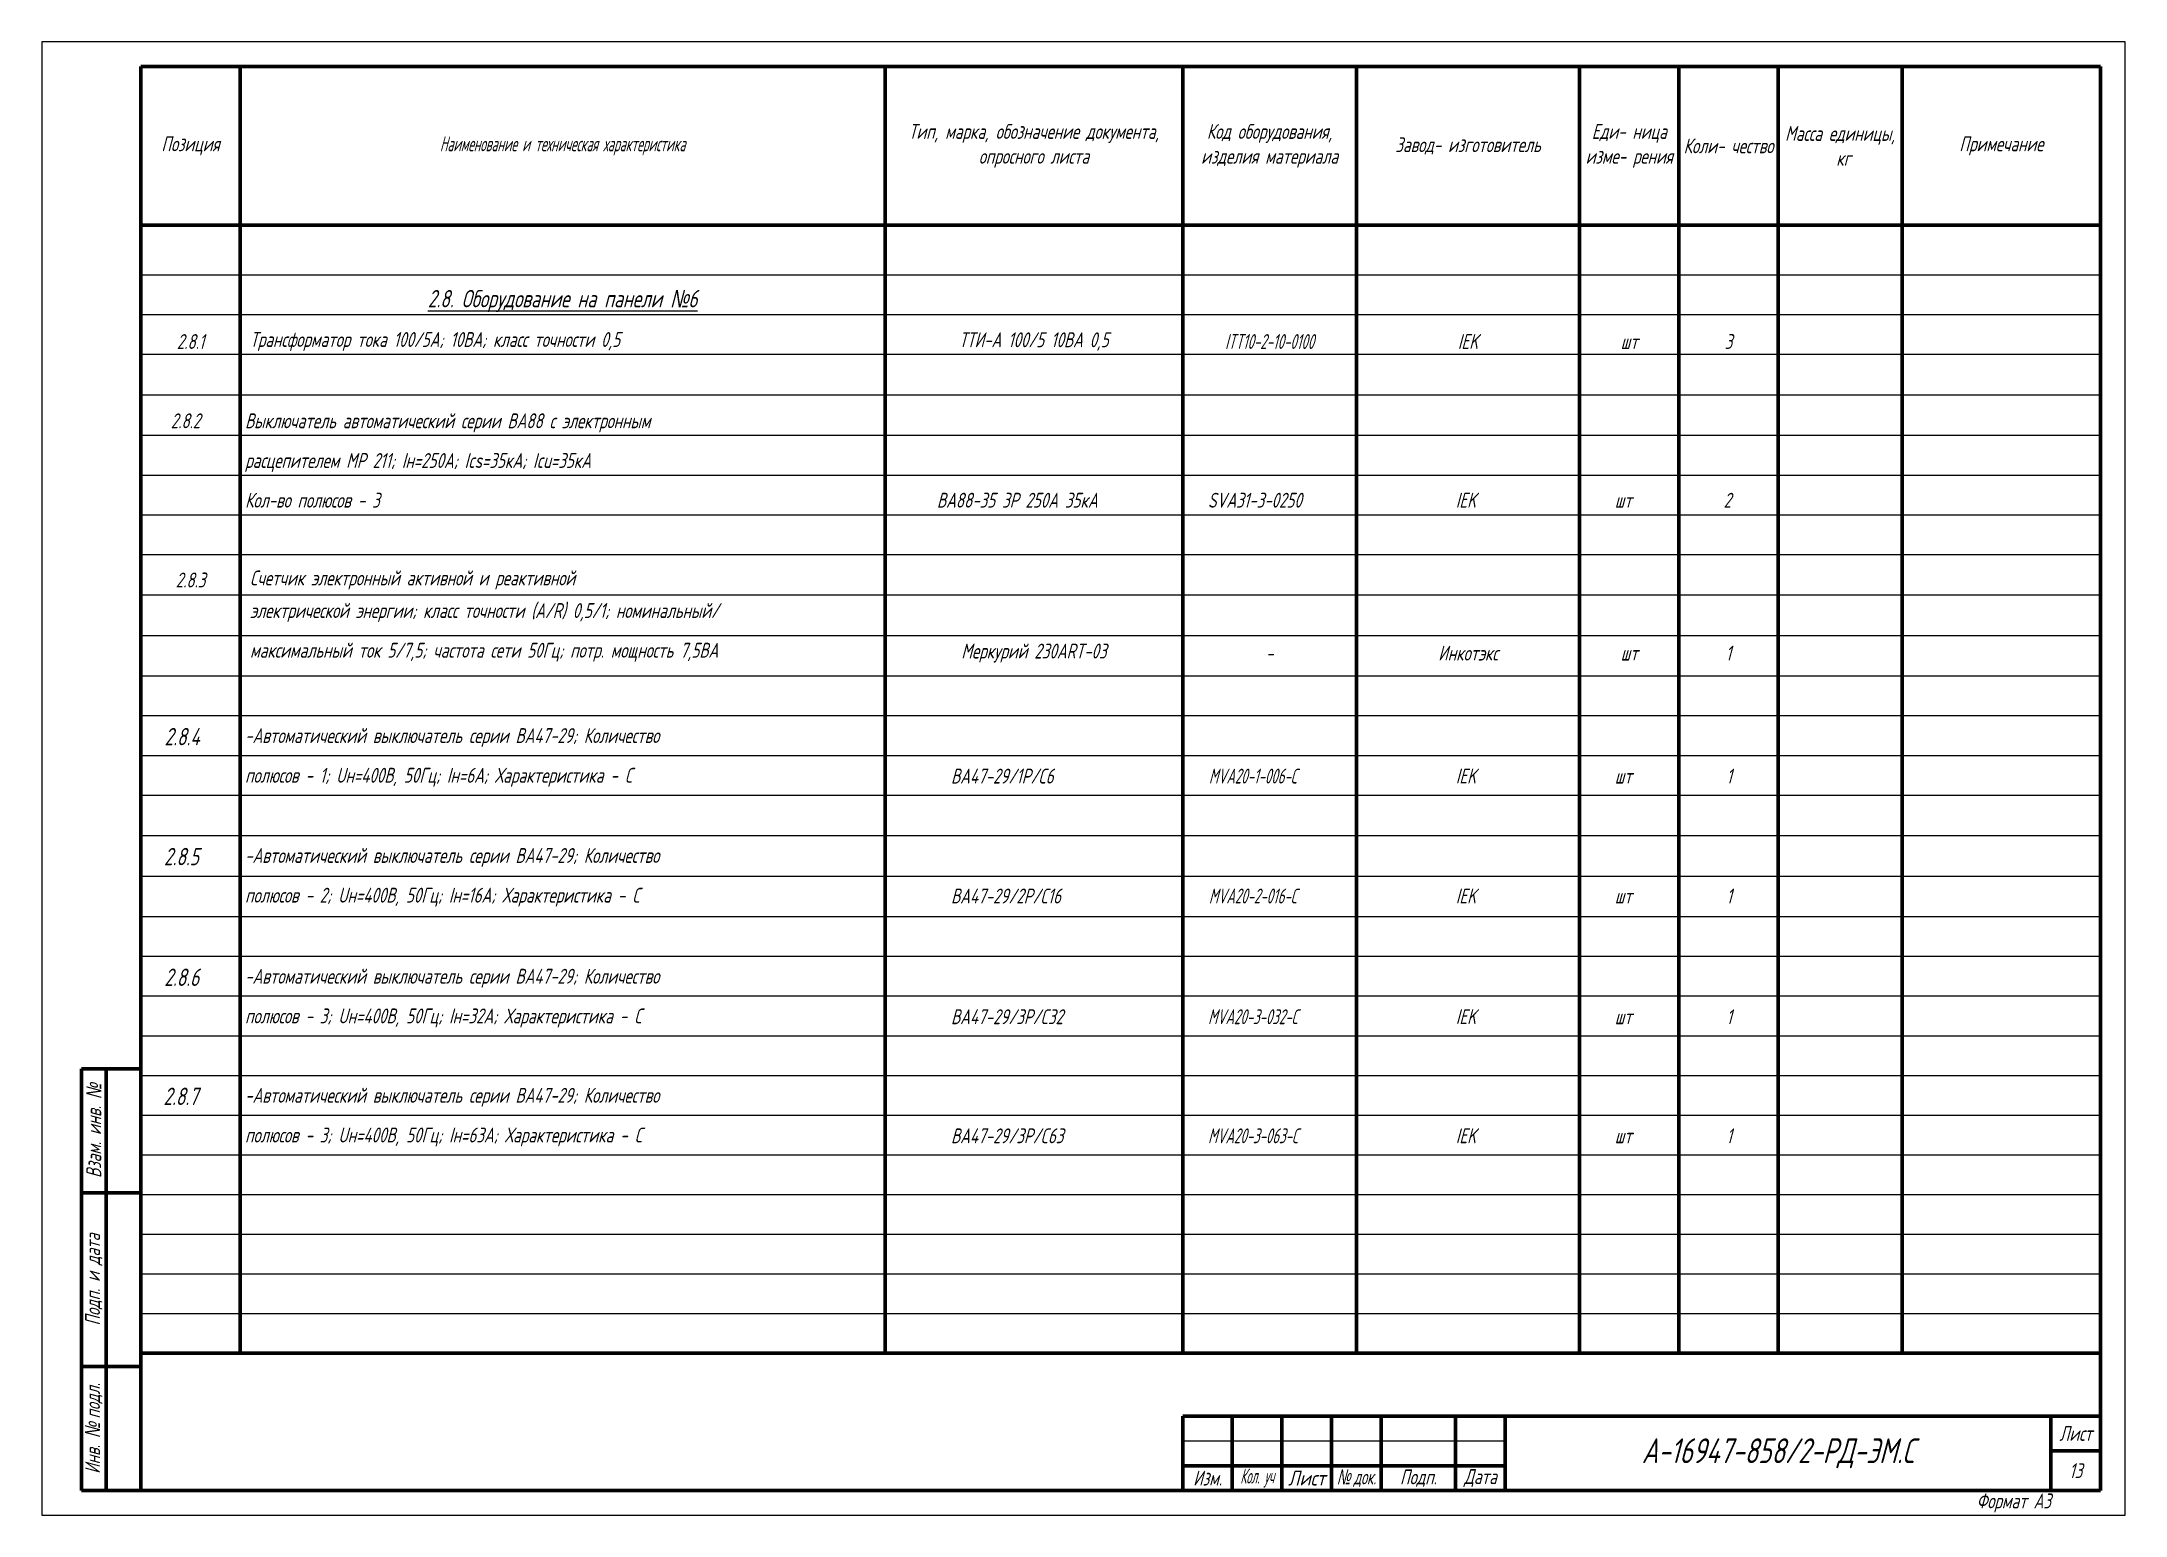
# Model space of a CAD drawing. Header units: millimetres. Extents: x -10490 to 5162, y -5053 to 76.
# Drawn here: x 2221.9 to 2641.9, y -814.1 to -517.1 of the extents above; entities that cross this region are included whole.
import ezdxf

# ---------------------------------------------------------------- set-up
doc = ezdxf.new("R2010")
doc.units = ezdxf.units.MM
for name, color, linetype, lineweight in [('Рамка толстая', 7, 'Continuous', 60), ('Рамка тонкая', 5, 'Continuous', 25), ('Спецификация', 9, 'Continuous', 25), ('Текст', 2, 'Continuous', 25), ('Штампы', 252, 'Continuous', 25)]:
    doc.layers.add(name, color=color, linetype=linetype, lineweight=lineweight)
doc.styles.add('SIMPLEX', font='simplex.shx', dxfattribs={"width": 0.7, "oblique": 15})

msp = doc.modelspace()

# ---------------------------------------------------------------- texts
at = {"layer": 'Спецификация', "color": 2, "style": 'SIMPLEX'}
for s, insert, char_height, width, attachment_point in [('{\\C2;Позиция}', (2251.89606, -538.14684), 3, 20, 5), ('{\\Fgost|c204;\\Q15;\\C2;Наименование и техническая характеристика}', (2326.89606, -538.14684), 3, 130, 5), ('{\\C2;Тип, марка, обозначение документа, опросного листа}', (2421.89606, -538.14684), 3, 60, 5), ('{\\C2;Код оборудования, изделия материала}', (2469.39606, -538.14684), 3, 35, 5), ('{\\C2;Завод- изготовитель}', (2509.39606, -538.14684), 3, 45, 5), ('{\\C2;Еди- ница изме- рения}', (2541.89606, -538.14684), 3, 20, 5), ('{\\C2;Коли- чество}', (2561.89606, -538.14684), 3, 20, 5), ('{\\C2;Масса единицы,  кг}', (2584.39606, -538.14684), 3, 25, 5), ('{\\C2;Примечание}', (2616.89606, -538.14684), 3, 40, 5), ('{\\L2.8. Оборудование на панели \\fArial|b0|i0|c204|p34;№\\Fsimplex|c204;6}', (2326.89606, -569.41303), 3.5, 126, 5), ('2.8.1', (2251.89606, -577.5797), 3, 20, 5), ('Трансформатор тока 100/5А; 10ВА; класс точности 0,5', (2263.89606, -577.5797), 3, 126, 4), ('ТТИ-А 100/5 10ВА 0,5', (2421.89606, -577.5797), 3, 60, 5), ('{\\W0.6;ITT10-2-10-0100}', (2469.39606, -577.5797), 3, 35, 5), ('IEK', (2509.39606, -577.5797), 3, 45, 5), ('шт', (2541.89606, -577.5797), 3, 20, 5), ('3', (2561.89606, -577.5797), 3, 20, 5), ('2.8.3', (2251.89606, -625.63695), 3, 20, 5), ('Счетчик электронный активной и реактивной ', (2263.89606, -625.63695), 3, 126, 4), ('электрической энергии; класс точности (A/R) 0,5/1; номинальный/ ', (2263.89606, -632.20408), 3, 126, 4), ('максимальный ток 5/7,5; частота сети 50Гц; потр. мощность 7,5ВА', (2263.89606, -640.20408), 3, 126, 4), ('Меркурий 230ART-03', (2421.89606, -640.37075), 3, 60, 5), ('-', (2469.39606, -640.37075), 3, 35, 5), ('Инкотэкс', (2509.39606, -640.37075), 3, 45, 5), ('шт', (2541.89606, -640.37075), 3, 20, 5), ('1', (2561.89606, -640.37075), 3, 20, 5)]:
    msp.add_mtext(s, dxfattribs=dict(at, insert=insert, char_height=char_height, width=width, attachment_point=attachment_point))
at = {"layer": 'Текст', "attachment_point": 1, "style": 'SIMPLEX'}
for s, width, insert, char_height in [('\\pi6.0246;2.8.2', 20, (2241.89606, -592.05762), 3), ('Выключатель автоматический серии ВА88 с электронным', 129, (2262.89606, -592.05762), 3), ('расцепителем МР 211; Iн=250А; Ics=35кА; Icu=35кА', 129, (2262.89606, -600.05762), 3), ('{\\W0.7;Кол-во полюсов - 3}', 129, (2262.89606, -608.05762), 3), ('\\pi10.45;ВА88-35 3Р 250А 35кА', 60, (2391.89606, -608.05762), 3), ('\\pi5.0821;SVA31-3-0250', 35, (2451.89606, -608.05762), 3), ('\\pi20.048;IEK', 45, (2486.89606, -608.05762), 3), ('\\pi7.0965;шт', 20, (2531.89606, -608.05762), 3), ('\\pi9.0246;2', 20, (2551.89606, -608.05762), 3), ('\\pi5.4478;2.8.4', 20, (2241.20958, -655.4581), 3.5), ('-Автоматический выключатель серии ВА47-29; Количество', 129, (2262.89606, -655.49571), 3), ('полюсов - 1; Uн=400В, 50Гц; Iн=6А; Характеристика - C', 129, (2262.89606, -663.49571), 3), ('\\pi13.293;ВА47-29/1Р/С6', 60, (2391.89606, -663.66237), 3), ('\\pi5.2795;{\\W0.6;MVA20-1-006-С}', 35, (2451.89606, -663.66237), 3), ('\\pi20.048;IEK', 45, (2486.89606, -663.66237), 3), ('\\pi7.0965;шт', 20, (2531.89606, -663.66237), 3), ('\\pi9.5981;1', 20, (2551.89606, -663.66237), 3), ('\\pi5.3311;2.8.5', 20, (2241.20958, -679.62476), 3.5), ('-Автоматический выключатель серии ВА47-29; Количество', 129, (2262.89606, -679.66237), 3), ('полюсов - 2; Uн=400В, 50Гц; Iн=16А; Характеристика - C', 129, (2262.89606, -687.66237), 3), ('\\pi13.293;ВА47-29/2Р/С16', 60, (2391.89606, -687.82904), 3), ('\\pi5.2795;{\\W0.6;MVA20-2-016-С}', 35, (2451.89606, -687.82904), 3), ('\\pi20.048;IEK', 45, (2486.89606, -687.82904), 3), ('\\pi7.0965;шт', 20, (2531.89606, -687.82904), 3), ('\\pi9.5981;1', 20, (2551.89606, -687.82904), 3), ('\\pi5.3981;2.8.6', 20, (2241.20958, -703.9581), 3.5), ('-Автоматический выключатель серии ВА47-29; Количество', 129, (2262.89606, -703.99571), 3), ('полюсов - 3; Uн=400В, 50Гц; Iн=32А; Характеристика - C', 129, (2262.89606, -711.99571), 3), ('\\pi13.293;ВА47-29/3Р/С32', 60, (2391.89606, -712.16237), 3), ('\\pi5.1081;{\\W0.6;MVA20-3-032-С}', 35, (2451.89606, -712.16237), 3), ('\\pi20.048;IEK', 45, (2486.89606, -712.16237), 3), ('\\pi7.0965;шт', 20, (2531.89606, -712.16237), 3), ('\\pi9.5981;1', 20, (2551.89606, -712.16237), 3), ('\\pi5.2144;2.8.7', 20, (2241.20958, -727.9581), 3.5), ('-Автоматический выключатель серии ВА47-29; Количество', 129, (2262.89606, -727.99571), 3), ('полюсов - 3; Uн=400В, 50Гц; Iн=63А; Характеристика - C', 129, (2262.89606, -735.99571), 3), ('\\pi13.293;ВА47-29/3Р/С63', 60, (2391.89606, -736.16237), 3), ('\\pi5.1081;{\\W0.6;MVA20-3-063-С}', 35, (2451.89606, -736.16237), 3), ('\\pi20.048;IEK', 45, (2486.89606, -736.16237), 3), ('\\pi7.0965;шт', 20, (2531.89606, -736.16237), 3), ('\\pi9.5981;1', 20, (2551.89606, -736.16237), 3)]:
    msp.add_mtext_dynamic_manual_height_columns(s, width=width, gutter_width=12.5, heights=[0], dxfattribs=dict(at, insert=insert, char_height=char_height))
at = {"layer": 'Штампы', "color": 2, "char_height": 3, "attachment_point": 5, "rotation": 90, "style": 'SIMPLEX'}
for s, insert, width in [('Взам. инв. {\\fArial|b0|i0|c204|p34;№}', (2232.39606, -736.64684), 25), ('Подп. и дата', (2232.39606, -766.64684), 35), ('Инв. {\\fArial|b0|i0|c204|p34;№ }подл.', (2232.39606, -796.64684), 25)]:
    msp.add_mtext(s, dxfattribs=dict(at, insert=insert, width=width))
at = {"layer": 'Штампы', "color": 2, "style": 'SIMPLEX'}
for s, insert, char_height, width, attachment_point in [('{\\W0.7;Лист}', (2631.89606, -797.64684), 3, 10, 5), ('А-16947-858/2-РД-ЭМ.С', (2571.89606, -801.64684), 5, 110, 5), ('Изм.', (2456.89606, -806.64684), 3, 10, 5), ('{\\W0.5;Кол. уч}', (2466.89606, -806.64684), 3, 10, 5), ('{\\W0.8;Лист}', (2476.89606, -806.64684), 3, 10, 5), ('{\\fArial|b0|i0|c204|p34;\\W0.6;№ \\Fsimplex|c204;док.}', (2486.89606, -806.64684), 3, 10, 5), ('Подп.', (2499.39606, -806.64684), 3, 15, 5), ('{\\W0.7;Дата}', (2511.89606, -806.64684), 3, 10, 5), ('13', (2631.89606, -805.14684), 3, 10, 5), ('Формат А3', (2626.89606, -811.64684), 3, 165, 6)]:
    msp.add_mtext(s, dxfattribs=dict(at, insert=insert, char_height=char_height, width=width, attachment_point=attachment_point))

# ---------------------------------------------------------------- blocks, each defined once
blk = doc.blocks.new('A$C64336E77')
at = {"layer": 'Рамка толстая'}
for p, q in [((20, 5), (20, 292)), ((20, 292), (415, 292)), ((415, 292), (415, 5)), ((20, 5), (415, 5))]:
    blk.add_line(p, q, dxfattribs=at)
at = {"layer": 'Рамка тонкая'}
for p, q in [((0, 297), (0, 0)), ((420, 297), (0, 297)), ((420, 0), (420, 297)), ((0, 0), (420, 0))]:
    blk.add_line(p, q, dxfattribs=at)

# ---------------------------------------------------------------- linework, layer by layer
at = {"layer": 'Спецификация', "lineweight": 60}
for p, q in [((2241.89606, -522.14684), (2636.89606, -522.14684)), ((2241.89606, -522.14684), (2241.89606, -781.48017)), ((2261.89606, -522.14684), (2261.89606, -781.48017)), ((2391.89606, -522.14684), (2391.89606, -781.48017)), ((2451.89606, -522.14684), (2451.89606, -781.48017)), ((2486.89606, -522.14684), (2486.89606, -781.48017)), ((2531.89606, -522.14684), (2531.89606, -781.48017)), ((2551.89606, -522.14684), (2551.89606, -781.48017)), ((2571.89606, -522.14684), (2571.89606, -781.48017)), ((2596.89606, -522.14684), (2596.89606, -781.48017)), ((2636.89606, -522.14684), (2636.89606, -781.48017)), ((2241.89606, -554.14684), (2636.89606, -554.14684)), ((2241.89606, -781.48017), (2636.89606, -781.48017))]:
    msp.add_line(p, q, dxfattribs=at)
at = {"layer": 'Спецификация', "color": 5}
for p, q in [((2241.89606, -564.14684), (2636.89606, -564.14684)), ((2241.89606, -572.14684), (2636.89606, -572.14684)), ((2241.89606, -580.14684), (2636.89606, -580.14684)), ((2241.89606, -588.31351), (2636.89606, -588.31351)), ((2241.89606, -596.48017), (2636.89606, -596.48017)), ((2241.89606, -604.48017), (2636.89606, -604.48017)), ((2241.89606, -612.48017), (2636.89606, -612.48017)), ((2241.89606, -620.48017), (2636.89606, -620.48017)), ((2241.89606, -628.64684), (2636.89606, -628.64684)), ((2241.89606, -636.81351), (2636.89606, -636.81351)), ((2241.89606, -644.98017), (2636.89606, -644.98017)), ((2241.89606, -652.98017), (2636.89606, -652.98017)), ((2241.89606, -660.98017), (2636.89606, -660.98017)), ((2241.89606, -668.98017), (2636.89606, -668.98017)), ((2241.89606, -677.14684), (2636.89606, -677.14684)), ((2241.89606, -685.31351), (2636.89606, -685.31351)), ((2241.89606, -693.48017), (2636.89606, -693.48017)), ((2241.89606, -701.48017), (2636.89606, -701.48017)), ((2241.89606, -709.48017), (2636.89606, -709.48017)), ((2241.89606, -717.48017), (2636.89606, -717.48017)), ((2241.89606, -725.48017), (2636.89606, -725.48017)), ((2241.89606, -733.48017), (2636.89606, -733.48017)), ((2241.89606, -741.48017), (2636.89606, -741.48017)), ((2241.89606, -749.48017), (2636.89606, -749.48017)), ((2241.89606, -757.48017), (2636.89606, -757.48017)), ((2241.89606, -765.48017), (2636.89606, -765.48017)), ((2241.89606, -773.48017), (2636.89606, -773.48017))]:
    msp.add_line(p, q, dxfattribs=at)
at = {"layer": 'Штампы', "lineweight": 60}
for p, q in [((2229.89606, -809.14684), (2229.89606, -724.14684)), ((2229.89606, -724.14684), (2241.89606, -724.14684)), ((2234.89606, -809.14684), (2234.89606, -724.14684)), ((2241.89606, -809.14684), (2241.89606, -724.14684)), ((2229.89606, -749.14684), (2241.89606, -749.14684)), ((2229.89606, -784.14684), (2241.89606, -784.14684)), ((2451.89606, -794.14684), (2636.89606, -794.14684)), ((2451.89606, -794.14684), (2451.89606, -809.14684)), ((2461.89606, -794.14684), (2461.89606, -809.14684)), ((2471.89606, -794.14684), (2471.89606, -809.14684)), ((2481.89606, -794.14684), (2481.89606, -809.14684)), ((2491.89606, -794.14684), (2491.89606, -809.14684)), ((2506.89606, -794.14684), (2506.89606, -809.14684)), ((2516.89606, -794.14684), (2516.89606, -809.14684)), ((2626.89606, -794.14684), (2626.89606, -809.14684)), ((2636.89606, -794.14684), (2636.89606, -809.14684)), ((2626.89606, -801.14684), (2636.89606, -801.14684)), ((2451.89606, -804.14684), (2516.89606, -804.14684)), ((2229.89606, -809.14684), (2241.89606, -809.14684)), ((2451.89606, -809.14684), (2636.89606, -809.14684))]:
    msp.add_line(p, q, dxfattribs=at)
at = {"layer": 'Штампы', "color": 5, "lineweight": 25}
msp.add_line((2451.89606, -799.14684), (2516.89606, -799.14684), dxfattribs=at)
at = {"layer": 'Штампы', "color": 8, "lineweight": 0}
msp.add_line((2451.89606, -814.14684), (2636.89606, -814.14684), dxfattribs=at)

# ---------------------------------------------------------------- block references
msp.add_blockref('A$C64336E77', (2221.89608, -814.14683))

msp.set_redraw_order([(e.dxf.handle, doc.entitydb.next_handle()) for e in msp.query("TEXT MTEXT ATTDEF DIMENSION ARC_DIMENSION")])  # texts and dimensions are drawn at this point

doc.saveas('drawing.dxf')
